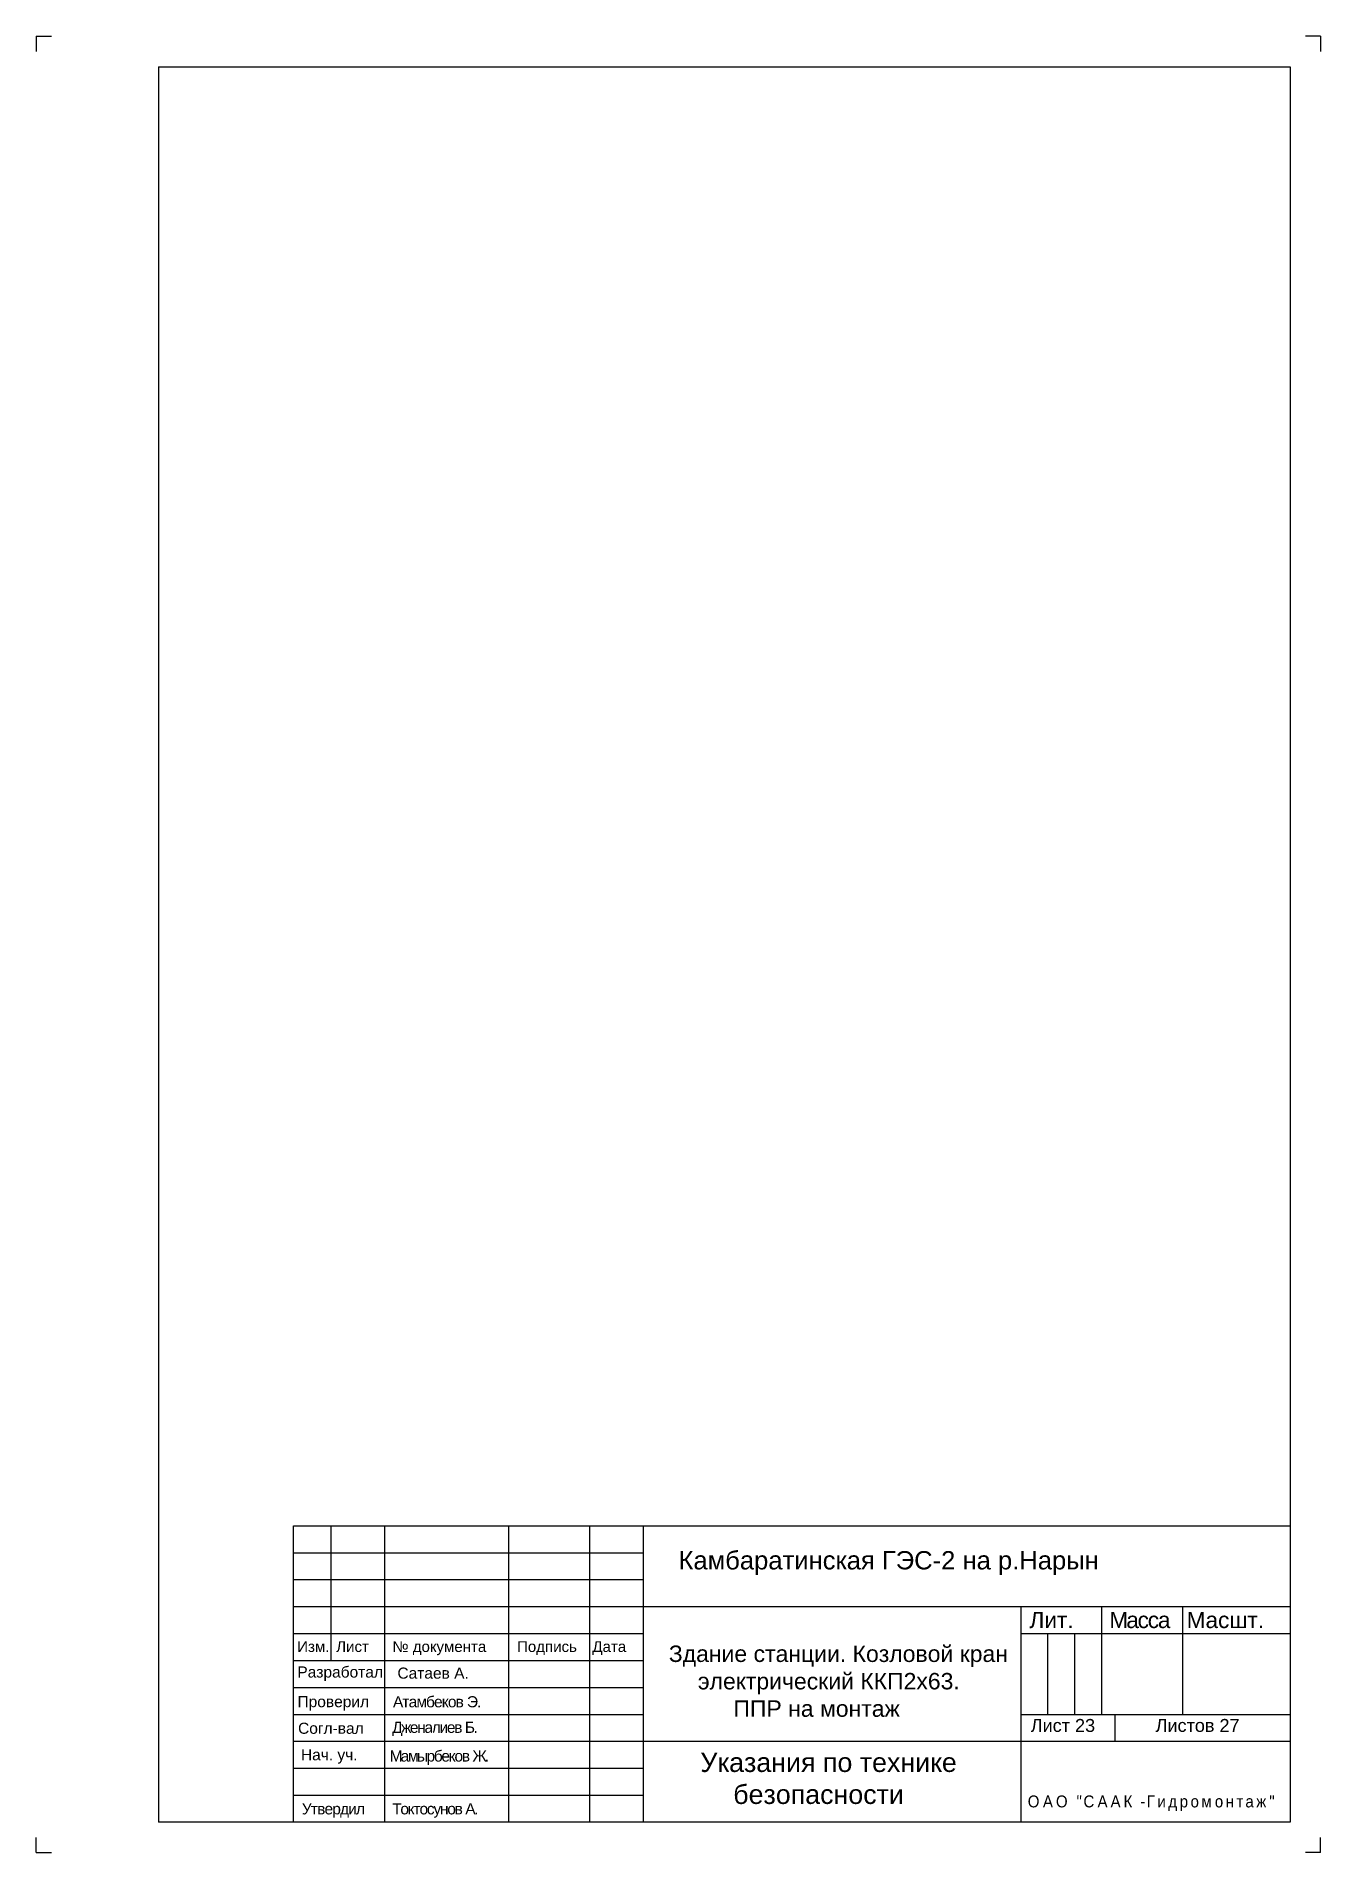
# Model space of a CAD drawing. Header units: millimetres. Extents: x 155577 to 993706, y -295114 to -113927.
# Drawn here: x 890091 to 908802, y -281433 to -254971 of the extents above; entities that cross this region are included whole.
import ezdxf

# ---------------------------------------------------------------- set-up
doc = ezdxf.new("R2010")
doc.units = ezdxf.units.MM
doc.styles.add('rom', font='times.ttf')
doc.styles.get("Standard").update_dxf_attribs({"font": 'arial.ttf'})

msp = doc.modelspace()

# ---------------------------------------------------------------- texts
at = {"attachment_point": 1}
for s, insert, char_height, width in [('Камбаратинская ГЭС-2 на р.Нарын', (899445.85, -277039.685), 266.87572, 9245.64126), ('{\\H1.5x;Лит.}', (904560.168, -277925.881), 156.98572, 731.31139), ('{\\H1.5x;\\T0.9;Масса}', (905723.379, -277925.881), 156.98572, 731.31139), ('{\\H1.5x;Масшт.}', (906849.505, -277925.881), 156.98572, 731.31139), ('Изм.', (893891.745, -278352.179), 156.9857, 1845.05403), ('Лист', (894459.419, -278352.179), 156.9857, 1845.05403), ('{\\fArial|b0|i0|c204|p34;№ документа}', (895278.057, -278352.179), 156.98572, 1845.05403), ('Подпись ', (897093.506, -278352.179), 156.9857, 953.74202), ('Дата', (898191.019, -278352.179), 156.9857, 435.13342), ('\\pi61.384;Здание станции. Козловой кран \\P\\pi484.99;электрический ККП2х63.\\P\\pi1002.6;ППР на монтаж', (899243.637, -278415.374), 239.59969, 5069.98199), ('Разработал', (893893.585, -278720.141), 161.7298, 921.85758), ('Сатаев А.', (895351.396, -278736.526), 161.7298, 1586.04363), ('Проверил', (893895.418, -279151.758), 161.7298, 921.85758), ('{\\T0.9;Атамбеков Э}.', (895286.182, -279153.903), 161.72979, 1701.31632), ('Согл-вал', (893903.675, -279539.817), 161.7298, 921.85758), ('{\\T0.8;Дженалиев Б.}', (895274.089, -279526.426), 161.72979, 1697.87913), ('Лист 23', (904577.845, -279485.618), 188.3829, 1292.95867), ('Листов 27', (906396.654, -279485.618), 188.3829, 1292.95867), ('Нач. уч.', (893945.174, -279925.709), 161.7298, 1246.02258), ('{\\T0.85;Мамырбеков Ж\\T0.75;.}', (895237.81, -279943.871), 161.72979, 1861.28928), ('\\pi161.2;Указания по технике \\P\\pi640.29;безопасности', (899603.336, -279978.04), 279.53297, 4147.36615), ('{\\T0.9;Утвердил}', (893958.818, -280713.762), 161.72979, 921.85758), ('{\\T0.85;Токтосунов А.}', (895276.863, -280713.762), 161.72979, 1906.76167)]:
    msp.add_mtext(s, dxfattribs=dict(at, insert=insert, char_height=char_height, width=width))
at = {"linetype": 'Continuous', "insert": (906344.077, -280712.961), "char_height": 258.340685, "width": 3697.79128, "attachment_point": 5, "style": 'rom'}
msp.add_mtext('{\\fArial|b0|i0|c204|p34;\\H0.6733x;\\W0.9;\\T1.3;ОАО "СААК \\fArial|b0|i0|c0|p34;-\\fArial|b0|i0|c204|p34;Гидромонтаж\\fArial|b0|i0|c0|p34;"\\Fsimplex|c0;\\H1.485x;\\Q12;\\T1; }', dxfattribs=at)

# ---------------------------------------------------------------- blocks, each defined once
blk = doc.blocks.new('A4')
at = {"color": 4}
for p, q in [((839180.34, -1943.12), (839180.34, -1945.62)), ((839180.34, -1943.12), (839182.84, -1943.12)), ((839390.34, -1943.12), (839387.84, -1943.12)), ((839390.34, -1943.12), (839390.34, -1945.62)), ((839180.34, -2240.12), (839180.34, -2237.62)), ((839390.34, -2240.12), (839390.34, -2237.62)), ((839180.34, -2240.12), (839182.84, -2240.12)), ((839390.34, -2240.12), (839387.84, -2240.12))]:
    blk.add_line(p, q, dxfattribs=at)
for p, q in [((839200.34, -1948.12), (839200.34, -2235.12)), ((839200.34, -1948.12), (839385.34, -1948.12)), ((839385.34, -1948.12), (839385.34, -2235.12)), ((839385.34, -2235.12), (839200.34, -2235.12))]:
    blk.add_line(p, q)

# ---------------------------------------------------------------- linework, layer by layer
for p, q in [((893834.861, -280987.857), (893834.861, -276670.75)), ((893834.861, -276670.75), (908356.039, -276670.75)), ((894384.311, -278633.072), (894384.311, -276670.75)), ((895169.239, -280987.857), (895169.239, -276670.75)), ((896974.575, -280987.857), (896974.575, -276670.75)), ((898151.968, -280987.857), (898151.968, -276670.75)), ((898936.896, -280987.857), (898936.896, -276670.75)), ((893834.861, -277063.214), (898936.896, -277063.214)), ((893834.861, -277455.679), (898936.896, -277455.679)), ((893834.861, -277848.143), (908356.039, -277848.143)), ((893834.861, -277848.143), (908356.039, -277848.143)), ((904431.397, -277848.143), (904431.397, -280987.857)), ((905608.789, -277848.143), (905608.789, -279418)), ((906786.182, -277848.143), (906786.182, -279418)), ((908356.039, -277744.617), (908356.039, -280987.857)), ((893834.861, -278240.607), (898936.896, -278240.607)), ((904431.397, -278240.607), (908356.039, -278240.607)), ((904823.861, -278240.607), (904823.861, -279418)), ((905216.325, -278240.607), (905216.325, -279418)), ((893834.861, -278633.072), (898936.896, -278633.072)), ((893834.861, -278633.072), (898936.896, -278633.072)), ((893834.861, -279025.536), (898936.896, -279025.536)), ((893834.861, -279025.536), (898936.896, -279025.536)), ((893834.861, -279418), (898936.896, -279418)), ((904431.397, -279418), (908356.039, -279418)), ((905802.272, -279418), (905802.272, -279810.464)), ((893834.861, -279810.464), (908356.039, -279810.464)), ((893834.861, -280202.929), (898936.896, -280202.929)), ((893834.861, -280202.929), (898936.896, -280202.929)), ((893834.861, -280595.393), (898936.896, -280595.393))]:
    msp.add_line(p, q)

# ---------------------------------------------------------------- block references
at = {"color": 4, "xscale": 89.09999999997672, "yscale": 89.10000000000582, "zscale": 89.1}
msp.add_blockref('A4', (-73880877.927, -81838.302), dxfattribs=at)

msp.set_redraw_order([(e.dxf.handle, doc.entitydb.next_handle()) for e in msp.query("TEXT MTEXT ATTDEF DIMENSION ARC_DIMENSION")])  # texts and dimensions are drawn at this point

doc.saveas('drawing.dxf')
